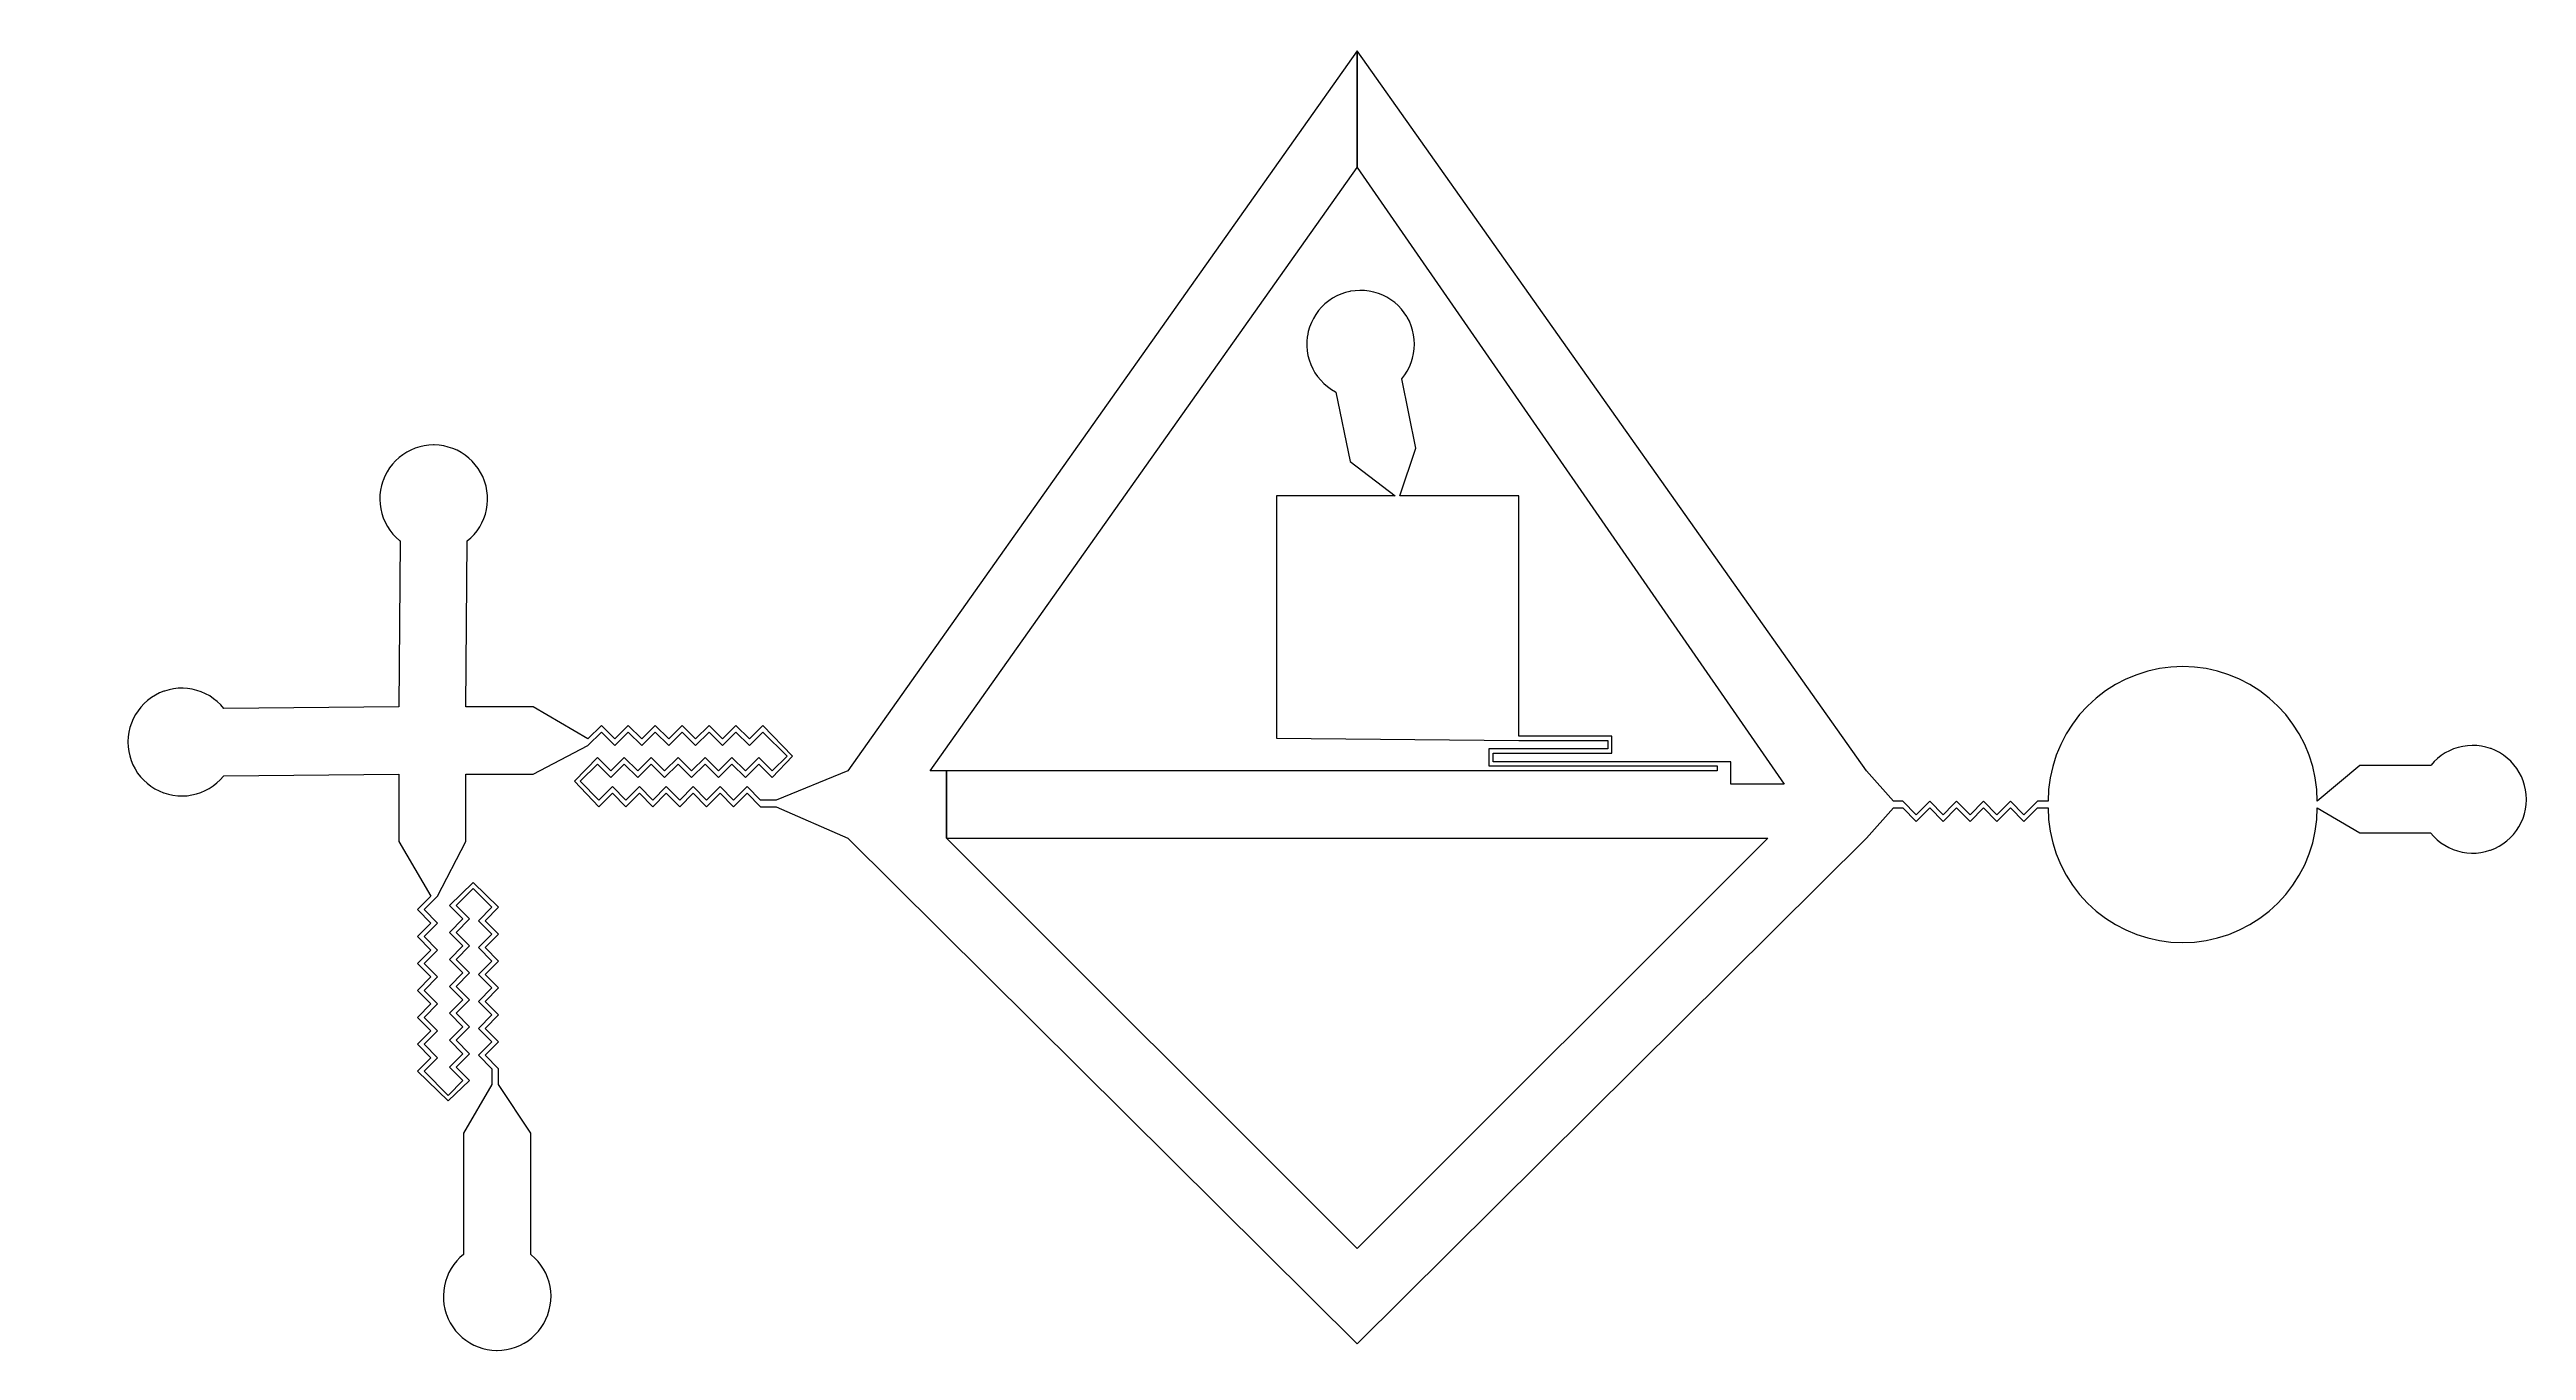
# Model space of a CAD drawing. Extents: x -11.9 to 24.9, y -7.6 to 11.7.
import ezdxf

# ---------------------------------------------------------------- set-up
doc = ezdxf.new("R2010")
doc.units = 13
doc.layers.add('1', color=91, linetype='CONTINUOUS')

msp = doc.modelspace()

# ---------------------------------------------------------------- linework, layer by layer
at = {"layer": '1'}
msp.add_lwpolyline([(7.57, 9.962), (13.916, 0.8), (13.124, 0.8), (13.124, 1.136), (9.593, 1.136), (9.593, 1.263), (11.358, 1.263), (11.358, 1.516), (9.973, 1.516), (9.973, 5.085), (8.208, 5.085), (8.446, 5.792), (8.237, 6.824), (8.28, 6.88), (8.317, 6.938), (8.349, 7.001), (8.375, 7.065), (8.396, 7.132), (8.411, 7.2), (8.421, 7.269), (8.423, 7.339), (8.42, 7.409), (8.411, 7.477), (8.395, 7.546), (8.375, 7.612), (8.348, 7.677), (8.316, 7.739), (8.311, 7.746), (8.273, 7.804), (8.229, 7.859), (8.182, 7.91), (8.13, 7.956), (8.074, 7.998), (8.014, 8.035), (7.952, 8.066), (7.887, 8.092), (7.82, 8.112), (7.752, 8.127), (7.683, 8.134), (7.613, 8.136), (7.543, 8.132), (7.474, 8.123), (7.465, 8.121), (7.397, 8.104), (7.331, 8.081), (7.268, 8.053), (7.206, 8.019), (7.149, 7.98), (7.094, 7.937), (7.044, 7.889), (6.998, 7.836), (6.957, 7.779), (6.921, 7.72), (6.891, 7.657), (6.865, 7.592), (6.846, 7.525), (6.832, 7.456), (6.831, 7.447), (6.825, 7.377), (6.823, 7.308), (6.829, 7.238), (6.841, 7.169), (6.859, 7.103), (6.882, 7.037), (6.911, 6.973), (6.945, 6.912), (6.985, 6.855), (7.03, 6.801), (7.079, 6.751), (7.132, 6.707), (7.189, 6.666), (7.248, 6.63), (7.257, 6.626), (7.466, 5.594), (8.138, 5.085), (6.373, 5.085), (6.373, 1.485), (9.973, 1.453), (11.295, 1.453), (11.295, 1.326), (9.529, 1.326), (9.529, 1.073), (12.924, 1.073), (12.924, 1), (1.467, 1), (1.467, -0.001), (13.674, -0.001), (7.57, -6.096), (1.467, -0.001), (1.467, 1), (1.225, 1), (7.57, 9.962), (7.57, 11.692), (0, 1), (-1.063, 0.567), (-1.296, 0.567), (-1.496, 0.767), (-1.696, 0.567), (-1.896, 0.767), (-2.096, 0.567), (-2.296, 0.767), (-2.496, 0.567), (-2.696, 0.767), (-2.896, 0.567), (-3.096, 0.767), (-3.296, 0.567), (-3.496, 0.767), (-3.696, 0.567), (-3.974, 0.846), (-3.72, 1.1), (-3.52, 0.9), (-3.32, 1.1), (-3.12, 0.9), (-2.92, 1.1), (-2.72, 0.9), (-2.52, 1.1), (-2.32, 0.9), (-2.12, 1.1), (-1.92, 0.9), (-1.72, 1.1), (-1.52, 0.9), (-1.32, 1.1), (-1.12, 0.9), (-0.82, 1.218), (-1.26, 1.675), (-1.46, 1.475), (-1.66, 1.675), (-1.86, 1.475), (-2.06, 1.675), (-2.26, 1.475), (-2.46, 1.675), (-2.66, 1.475), (-2.86, 1.675), (-3.06, 1.475), (-3.26, 1.675), (-3.46, 1.475), (-3.66, 1.675), (-3.86, 1.475), (-4.673, 1.952), (-5.673, 1.952), (-5.653, 4.415), (-5.6, 4.461), (-5.552, 4.511), (-5.508, 4.566), (-5.469, 4.624), (-5.436, 4.685), (-5.408, 4.749), (-5.385, 4.815), (-5.368, 4.883), (-5.358, 4.952), (-5.353, 5.021), (-5.354, 5.09), (-5.362, 5.16), (-5.375, 5.229), (-5.398, 5.305), (-5.424, 5.37), (-5.455, 5.432), (-5.492, 5.491), (-5.534, 5.547), (-5.58, 5.598), (-5.631, 5.646), (-5.686, 5.69), (-5.745, 5.728), (-5.806, 5.761), (-5.87, 5.787), (-5.936, 5.81), (-6.004, 5.826), (-6.073, 5.836), (-6.143, 5.84), (-6.153, 5.84), (-6.223, 5.837), (-6.292, 5.828), (-6.36, 5.813), (-6.427, 5.792), (-6.491, 5.765), (-6.553, 5.733), (-6.612, 5.695), (-6.667, 5.653), (-6.719, 5.606), (-6.766, 5.553), (-6.808, 5.499), (-6.846, 5.44), (-6.878, 5.378), (-6.905, 5.314), (-6.908, 5.305), (-6.928, 5.238), (-6.943, 5.17), (-6.951, 5.1), (-6.953, 5.029), (-6.949, 4.961), (-6.939, 4.892), (-6.923, 4.823), (-6.901, 4.757), (-6.874, 4.693), (-6.841, 4.63), (-6.803, 4.573), (-6.759, 4.518), (-6.712, 4.467), (-6.66, 4.42), (-6.653, 4.415), (-6.673, 1.952), (-9.272, 1.928), (-9.318, 1.98), (-9.368, 2.029), (-9.423, 2.072), (-9.481, 2.112), (-9.542, 2.145), (-9.606, 2.173), (-9.672, 2.196), (-9.74, 2.213), (-9.809, 2.223), (-9.878, 2.228), (-9.948, 2.227), (-10.017, 2.219), (-10.086, 2.205), (-10.153, 2.186), (-10.162, 2.183), (-10.227, 2.157), (-10.289, 2.126), (-10.348, 2.088), (-10.404, 2.047), (-10.456, 2), (-10.504, 1.948), (-10.547, 1.894), (-10.585, 1.835), (-10.618, 1.774), (-10.646, 1.71), (-10.667, 1.644), (-10.683, 1.575), (-10.693, 1.507), (-10.697, 1.437), (-10.697, 1.428), (-10.694, 1.358), (-10.685, 1.289), (-10.67, 1.221), (-10.649, 1.154), (-10.622, 1.09), (-10.589, 1.028), (-10.552, 0.968), (-10.509, 0.913), (-10.462, 0.862), (-10.411, 0.815), (-10.355, 0.772), (-10.296, 0.735), (-10.234, 0.702), (-10.17, 0.676), (-10.162, 0.673), (-10.095, 0.653), (-10.027, 0.637), (-9.957, 0.63), (-9.887, 0.627), (-9.818, 0.631), (-9.749, 0.642), (-9.68, 0.658), (-9.614, 0.68), (-9.55, 0.707), (-9.488, 0.74), (-9.43, 0.778), (-9.375, 0.821), (-9.324, 0.869), (-9.277, 0.92), (-9.272, 0.928), (-6.673, 0.953), (-6.673, -0.047), (-6.195, -0.86), (-6.395, -1.061), (-6.195, -1.261), (-6.395, -1.46), (-6.195, -1.661), (-6.395, -1.861), (-6.195, -2.061), (-6.395, -2.261), (-6.195, -2.461), (-6.395, -2.661), (-6.195, -2.861), (-6.395, -3.061), (-6.195, -3.261), (-6.395, -3.461), (-5.937, -3.901), (-5.619, -3.6), (-5.819, -3.401), (-5.619, -3.201), (-5.819, -3.001), (-5.619, -2.801), (-5.819, -2.6), (-5.619, -2.401), (-5.819, -2.201), (-5.619, -2.001), (-5.819, -1.801), (-5.619, -1.601), (-5.819, -1.401), (-5.619, -1.2), (-5.819, -1), (-5.565, -0.746), (-5.286, -1.025), (-5.486, -1.225), (-5.286, -1.425), (-5.486, -1.625), (-5.286, -1.825), (-5.486, -2.025), (-5.286, -2.225), (-5.486, -2.425), (-5.286, -2.625), (-5.486, -2.825), (-5.286, -3.025), (-5.486, -3.225), (-5.286, -3.425), (-5.286, -3.658), (-5.709, -4.383), (-5.709, -6.183), (-5.762, -6.229), (-5.81, -6.279), (-5.854, -6.334), (-5.893, -6.392), (-5.926, -6.453), (-5.954, -6.517), (-5.977, -6.582), (-5.994, -6.651), (-6.004, -6.72), (-6.009, -6.79), (-6.007, -6.86), (-6, -6.928), (-5.986, -6.997), (-5.967, -7.065), (-5.964, -7.073), (-5.938, -7.138), (-5.906, -7.199), (-5.87, -7.259), (-5.828, -7.315), (-5.781, -7.367), (-5.73, -7.415), (-5.675, -7.457), (-5.617, -7.496), (-5.555, -7.529), (-5.491, -7.557), (-5.424, -7.577), (-5.356, -7.593), (-5.287, -7.604), (-5.217, -7.608), (-5.209, -7.608), (-5.139, -7.605), (-5.07, -7.596), (-5.002, -7.581), (-4.935, -7.56), (-4.871, -7.533), (-4.809, -7.501), (-4.75, -7.463), (-4.694, -7.42), (-4.643, -7.372), (-4.596, -7.322), (-4.553, -7.267), (-4.516, -7.207), (-4.484, -7.146), (-4.457, -7.081), (-4.454, -7.073), (-4.434, -7.005), (-4.419, -6.938), (-4.411, -6.869), (-4.409, -6.799), (-4.413, -6.729), (-4.423, -6.66), (-4.438, -6.592), (-4.46, -6.526), (-4.488, -6.461), (-4.521, -6.4), (-4.559, -6.34), (-4.602, -6.287), (-4.65, -6.236), (-4.702, -6.189), (-4.709, -6.183), (-4.709, -4.383), (-5.187, -3.658), (-5.187, -3.425), (-5.387, -3.225), (-5.187, -3.025), (-5.387, -2.825), (-5.187, -2.625), (-5.387, -2.425), (-5.187, -2.225), (-5.387, -2.025), (-5.187, -1.825), (-5.387, -1.625), (-5.187, -1.425), (-5.387, -1.225), (-5.187, -1.025), (-5.565, -0.658), (-5.918, -1), (-5.718, -1.2), (-5.918, -1.401), (-5.718, -1.601), (-5.918, -1.801), (-5.718, -2.001), (-5.918, -2.201), (-5.718, -2.401), (-5.918, -2.6), (-5.718, -2.801), (-5.918, -3.001), (-5.718, -3.201), (-5.918, -3.401), (-5.718, -3.6), (-5.937, -3.82), (-6.296, -3.461), (-6.096, -3.261), (-6.296, -3.061), (-6.096, -2.861), (-6.296, -2.661), (-6.096, -2.461), (-6.296, -2.261), (-6.096, -2.061), (-6.296, -1.861), (-6.096, -1.661), (-6.296, -1.46), (-6.096, -1.261), (-6.296, -1.061), (-6.096, -0.86), (-5.673, -0.047), (-5.673, 0.953), (-4.673, 0.953), (-3.86, 1.376), (-3.66, 1.575), (-3.46, 1.376), (-3.26, 1.575), (-3.06, 1.376), (-2.86, 1.575), (-2.66, 1.376), (-2.46, 1.575), (-2.26, 1.376), (-2.06, 1.575), (-1.86, 1.376), (-1.66, 1.575), (-1.46, 1.376), (-1.26, 1.575), (-0.9, 1.218), (-1.12, 0.999), (-1.32, 1.198), (-1.52, 0.999), (-1.72, 1.198), (-1.92, 0.999), (-2.12, 1.198), (-2.32, 0.999), (-2.52, 1.198), (-2.72, 0.999), (-2.92, 1.198), (-3.12, 0.999), (-3.32, 1.198), (-3.52, 0.999), (-3.72, 1.198), (-4.061, 0.846), (-3.696, 0.468), (-3.496, 0.667), (-3.296, 0.468), (-3.096, 0.667), (-2.896, 0.468), (-2.696, 0.667), (-2.496, 0.468), (-2.296, 0.667), (-2.096, 0.468), (-1.896, 0.667), (-1.696, 0.468), (-1.496, 0.667), (-1.296, 0.468), (-1.063, 0.468), (0, -0.001), (7.57, -7.51), (15.141, -0.001), (15.541, 0.45), (15.681, 0.45), (15.881, 0.25), (16.081, 0.45), (16.281, 0.25), (16.481, 0.45), (16.681, 0.25), (16.881, 0.45), (17.081, 0.25), (17.281, 0.45), (17.481, 0.25), (17.681, 0.45), (17.841, 0.45), (17.849, 0.276), (17.871, 0.103), (17.909, -0.068), (17.962, -0.234), (18.028, -0.395), (18.109, -0.55), (18.203, -0.697), (18.309, -0.836), (18.427, -0.964), (18.555, -1.082), (18.694, -1.188), (18.841, -1.282), (18.996, -1.363), (19.157, -1.429), (19.323, -1.482), (19.494, -1.52), (19.667, -1.542), (19.841, -1.55), (20.015, -1.542), (20.188, -1.52), (20.359, -1.482), (20.525, -1.429), (20.686, -1.363), (20.841, -1.282), (20.988, -1.188), (21.127, -1.082), (21.255, -0.964), (21.373, -0.836), (21.479, -0.697), (21.573, -0.55), (21.654, -0.395), (21.72, -0.234), (21.773, -0.068), (21.811, 0.103), (21.833, 0.276), (21.841, 0.45), (22.473, 0.078), (23.526, 0.078), (23.572, 0.025), (23.622, -0.023), (23.677, -0.067), (23.735, -0.105), (23.796, -0.139), (23.86, -0.167), (23.926, -0.19), (23.994, -0.206), (24.063, -0.217), (24.132, -0.222), (24.202, -0.22), (24.271, -0.213), (24.34, -0.199), (24.407, -0.18), (24.415, -0.177), (24.48, -0.151), (24.542, -0.119), (24.601, -0.083), (24.657, -0.041), (24.709, 0.006), (24.757, 0.057), (24.8, 0.112), (24.838, 0.17), (24.871, 0.232), (24.899, 0.296), (24.92, 0.362), (24.936, 0.43), (24.946, 0.499), (24.95, 0.569), (24.95, 0.578), (24.947, 0.648), (24.938, 0.717), (24.923, 0.785), (24.902, 0.852), (24.875, 0.916), (24.843, 0.978), (24.806, 1.037), (24.763, 1.092), (24.716, 1.144), (24.665, 1.191), (24.609, 1.233), (24.551, 1.271), (24.489, 1.303), (24.424, 1.33), (24.415, 1.333), (24.348, 1.353), (24.28, 1.368), (24.211, 1.376), (24.141, 1.378), (24.072, 1.374), (24.003, 1.364), (23.935, 1.348), (23.868, 1.327), (23.804, 1.299), (23.743, 1.266), (23.684, 1.228), (23.63, 1.185), (23.579, 1.137), (23.532, 1.086), (23.526, 1.078), (22.473, 1.078), (21.841, 0.549), (21.833, 0.723), (21.811, 0.896), (21.773, 1.067), (21.72, 1.233), (21.654, 1.394), (21.573, 1.549), (21.479, 1.696), (21.373, 1.835), (21.255, 1.963), (21.127, 2.081), (20.988, 2.187), (20.841, 2.281), (20.686, 2.362), (20.525, 2.428), (20.359, 2.481), (20.188, 2.519), (20.015, 2.541), (19.841, 2.549), (19.667, 2.541), (19.494, 2.519), (19.323, 2.481), (19.157, 2.428), (18.996, 2.362), (18.841, 2.281), (18.694, 2.187), (18.555, 2.081), (18.427, 1.963), (18.309, 1.835), (18.203, 1.696), (18.109, 1.549), (18.028, 1.394), (17.962, 1.233), (17.909, 1.067), (17.871, 0.896), (17.849, 0.723), (17.841, 0.549), (17.681, 0.549), (17.481, 0.349), (17.281, 0.549), (17.081, 0.349), (16.881, 0.549), (16.681, 0.349), (16.481, 0.549), (16.431, 0.5), (16.281, 0.349), (16.081, 0.549), (15.881, 0.349), (15.681, 0.549), (15.541, 0.549), (15.141, 1), (7.57, 11.692), (7.57, 9.962)], close=True, dxfattribs=at)

doc.saveas('drawing.dxf')
